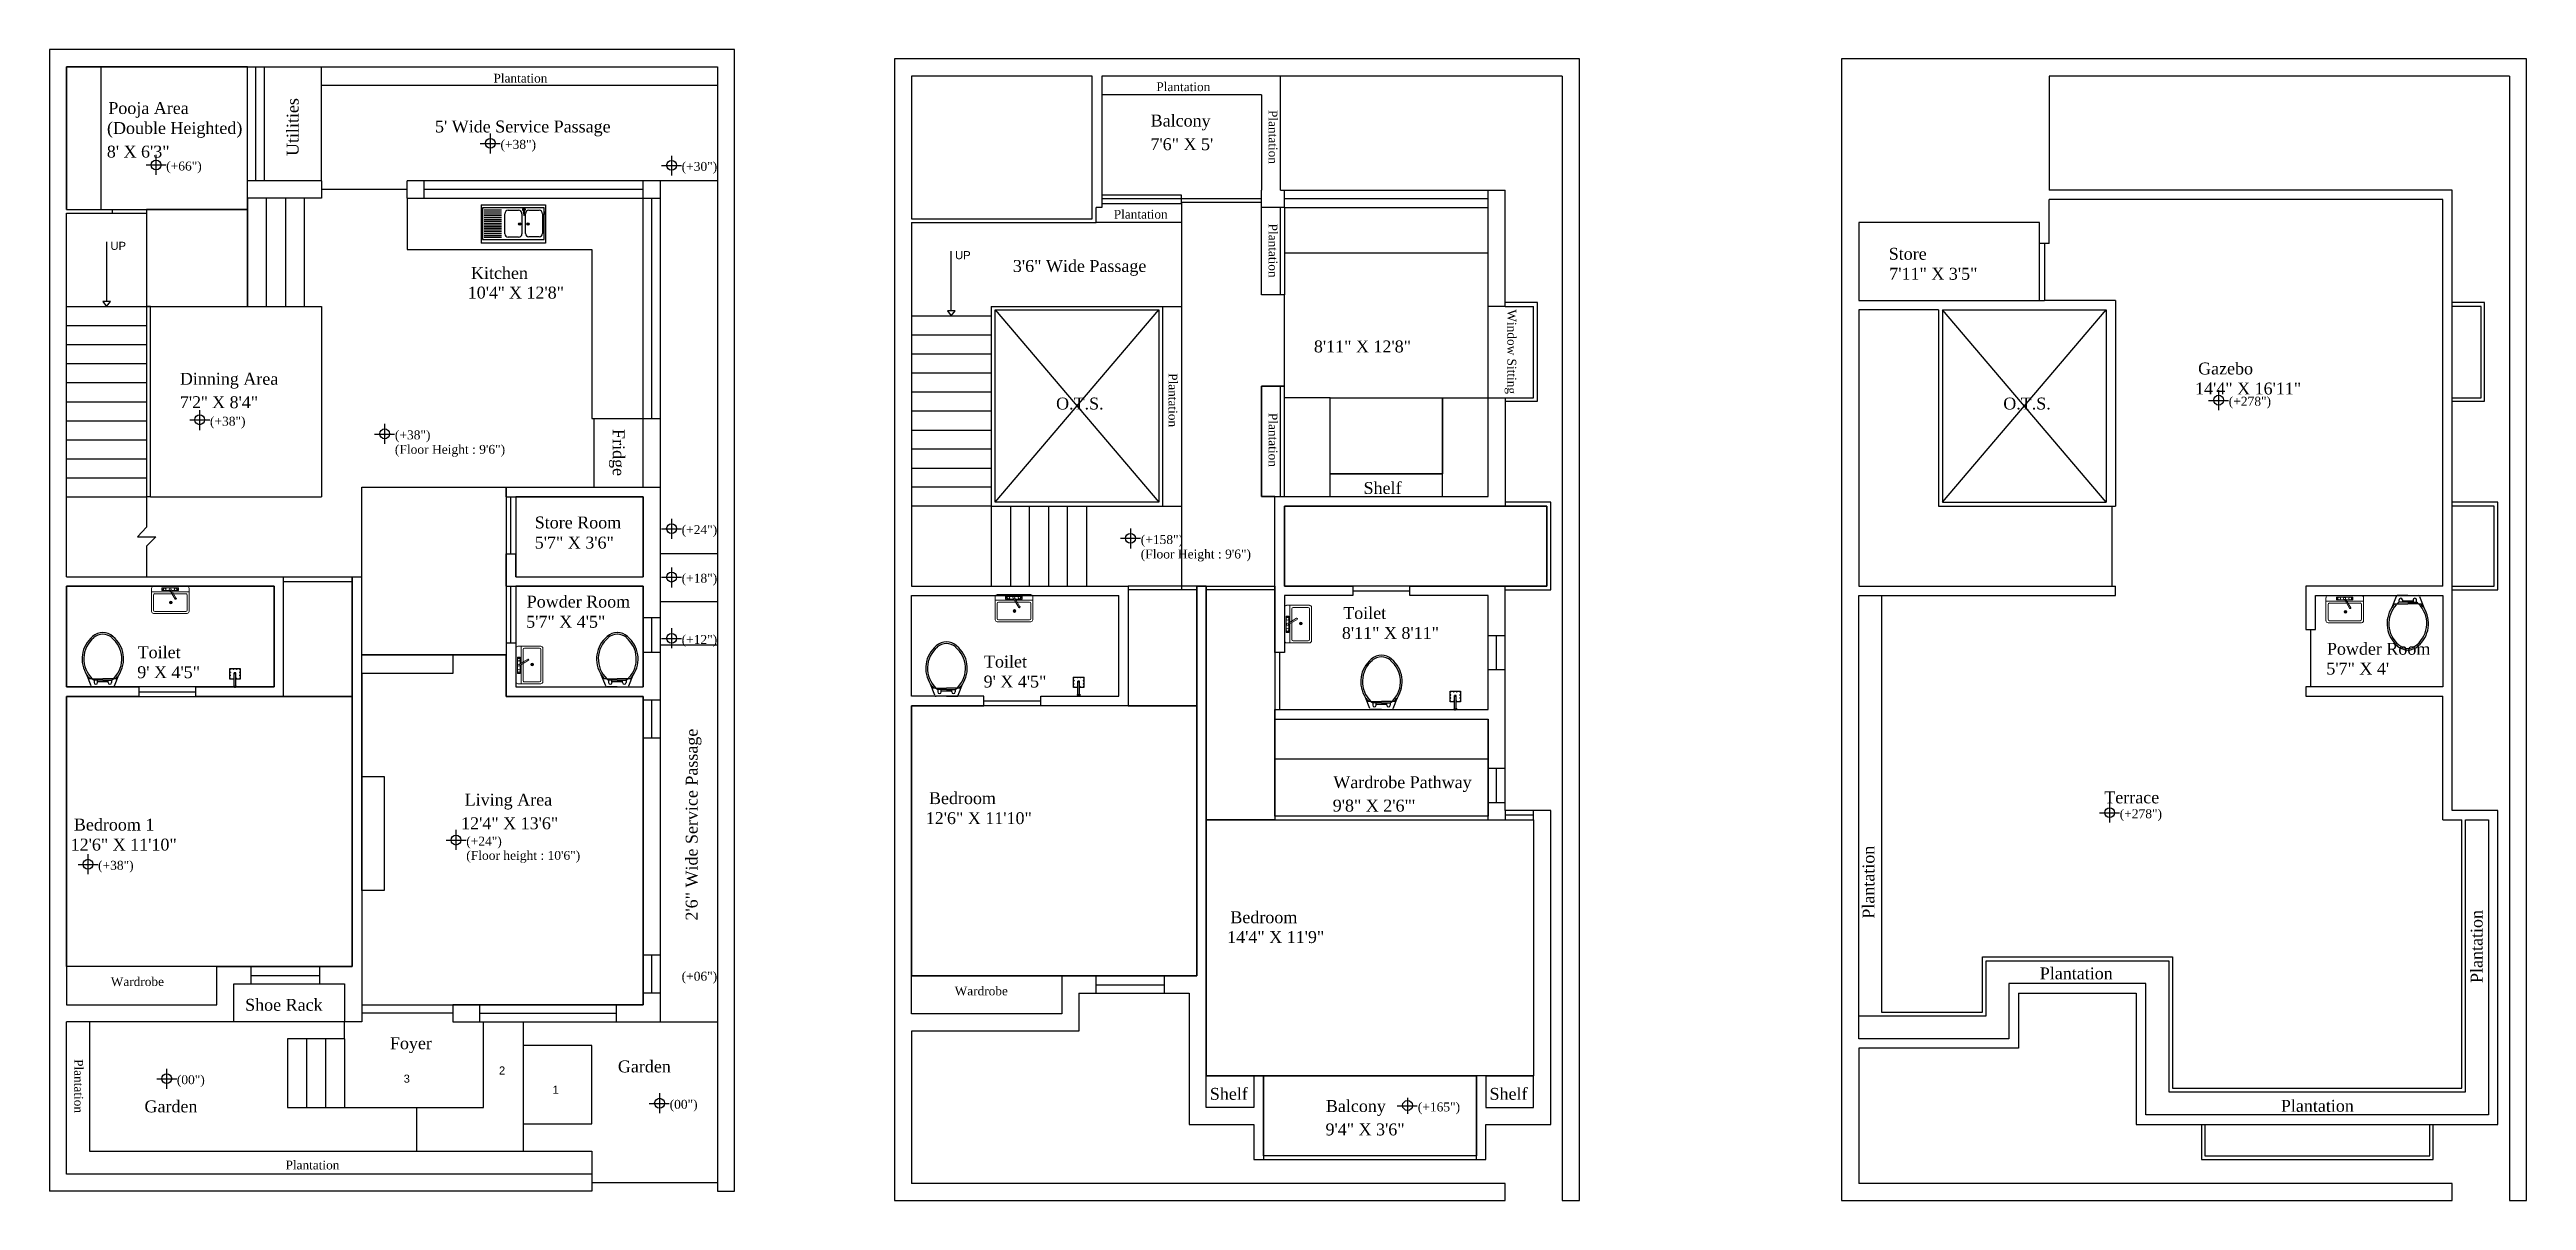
# Model space of a CAD drawing. Header units: millimetres. Extents: x 17288 to 18590, y 19555 to 20160.
import ezdxf

# ---------------------------------------------------------------- set-up
doc = ezdxf.new("R2010")
doc.units = ezdxf.units.MM
doc.header["$LTSCALE"] = 0.5
doc.linetypes.add('CENTER2', pattern=[28.575, 19.05, -3.175, 3.175, -3.175])
for name, color, linetype in [('Balcony1', 7, 'Continuous'), ('Balcony2', 7, 'Continuous'), ('BathRoom1', 7, 'Continuous'), ('BathRoom2', 7, 'Continuous'), ('BathRoom3', 7, 'Continuous'), ('BedRoom1', 7, 'Continuous'), ('BedRoom2', 7, 'Continuous'), ('BedRoom3', 7, 'Continuous'), ('Boundary', 7, 'Continuous'), ('DiningArea', 7, 'Continuous'), ('Doors', 7, 'Continuous'), ('Foyer', 7, 'Continuous'), ('Garden', 7, 'Continuous'), ('Gazebo', 7, 'Continuous'), ('Kitchen', 7, 'Continuous'), ('LivingRoom1', 7, 'Continuous'), ('MainGate', 7, 'Continuous'), ('Mumty', 7, 'Continuous'), ('Ots1', 7, 'Continuous'), ('Passage', 7, 'Continuous'), ('Pathway1', 7, 'Continuous'), ('Plantation', 7, 'Continuous'), ('PoojaArea', 7, 'Continuous'), ('Powder_Room1', 7, 'Continuous'), ('Powder_Room2', 7, 'Continuous'), ('Shelf', 7, 'Continuous'), ('ShoeRack', 7, 'Continuous'), ('Sink', 7, 'Continuous'), ('Staircase', 7, 'Continuous'), ('Staircase_innerwall', 7, 'Continuous'), ('Staircase_outerwall', 7, 'Continuous'), ('Store', 7, 'Continuous'), ('StoreRoom', 7, 'Continuous'), ('Terrace', 7, 'Continuous'), ('Utilities', 7, 'Continuous'), ('WalkinCloset', 7, 'Continuous'), ('Wardrobe1', 7, 'Continuous'), ('Wardrobe2', 7, 'Continuous'), ('WashBasin', 7, 'Continuous'), ('WC', 7, 'Continuous'), ('Windows', 7, 'Continuous'), ('WindowSitting', 7, 'Continuous')]:
    doc.layers.add(name, color=color, linetype=linetype)
doc.layers.add('Shower', color=7, linetype='Continuous', plot=False)
doc.styles.add('PDF Arial', font='arial.ttf')
doc.styles.add('PDF Romantic', font='romantic.ttf')

msp = doc.modelspace()

# ---------------------------------------------------------------- texts
at = {"layer": 'Balcony1', "style": 'PDF Romantic'}
for s, p in [('Balcony', (17866.7, 20119.4)), ('7\'6" X 5\'', (17866.6, 20107))]:
    msp.add_text(s, height=6.26, dxfattribs=at).set_placement(p)
at = {"layer": 'Balcony2', "style": 'PDF Romantic'}
for s, height, p in [('Balcony', 6.26, (17958.8, 19601.5)), ('(+165")', 4.69, (18007.1, 19601.8)), ('9\'4" X 3\'6"', 6.259, (17958.6, 19589.2))]:
    msp.add_text(s, height=height, dxfattribs=at).set_placement(p)
at = {"layer": 'BathRoom1', "style": 'PDF Romantic'}
for s, p in [('Toilet', (17334.3, 19840)), ('9\' X 4\'5"', (17334.1, 19829.5))]:
    msp.add_text(s, height=6.26, dxfattribs=at).set_placement(p)
at = {"layer": 'BathRoom2', "style": 'PDF Romantic'}
for s, p in [('Toilet', (17779.1, 19835.1)), ('9\' X 4\'5"', (17778.9, 19824.6))]:
    msp.add_text(s, height=6.26, dxfattribs=at).set_placement(p)
at = {"layer": 'BathRoom3', "style": 'PDF Romantic'}
for s, height, p in [('Toilet', 6.26, (17967.9, 19860.6)), ('8\'11" X 8\'11"', 6.259, (17967.2, 19850.1))]:
    msp.add_text(s, height=height, dxfattribs=at).set_placement(p)
at = {"layer": 'BedRoom1', "style": 'PDF Romantic'}
for s, height, p in [('Bedroom 1', 6.26, (17300.8, 19749.4)), ('12\'6" X 11\'10"', 6.259, (17299.1, 19738.9)), ('(+38")', 4.69, (17313.5, 19728.8))]:
    msp.add_text(s, height=height, dxfattribs=at).set_placement(p)
at = {"layer": 'BedRoom2', "style": 'PDF Romantic'}
for s, height, p in [('Bedroom', 6.26, (17750.2, 19763.3)), ('12\'6" X 11\'10"', 6.259, (17748.5, 19752.8))]:
    msp.add_text(s, height=height, dxfattribs=at).set_placement(p)
at = {"layer": 'BedRoom3', "style": 'PDF Romantic'}
for s, height, p in [('14\'4" X 11\'9"', 6.259, (17906.9, 19690.3)), ('Bedroom', 6.26, (17908.6, 19700.7))]:
    msp.add_text(s, height=height, dxfattribs=at).set_placement(p)
at = {"layer": 'DiningArea', "style": 'PDF Romantic'}
for s, height, p in [('Dinning Area', 6.259, (17356.5, 19983.7)), ('7\'2\'\' X 8\'4"', 6.259, (17356.5, 19971.4)), ('(+38")', 4.69, (17372.3, 19962.2))]:
    msp.add_text(s, height=height, dxfattribs=at).set_placement(p)
at = {"layer": 'Foyer', "style": 'PDF Romantic'}
msp.add_text('Foyer', height=6.26, dxfattribs=at).set_placement((17466.9, 19634.5))
at = {"layer": 'Garden', "style": 'PDF Romantic'}
for s, height, p in [('(00")', 4.69, (17354.9, 19616.1)), ('Garden', 6.26, (17586.7, 19622.3)), ('Garden', 6.26, (17337.9, 19601.3)), ('(00")', 4.69, (17613.9, 19603.2))]:
    msp.add_text(s, height=height, dxfattribs=at).set_placement(p)
at = {"layer": 'Gazebo', "style": 'PDF Romantic'}
for s, height, p in [('Gazebo', 6.26, (18417.2, 19989.1)), ('14\'4" X 16\'11"', 6.259, (18415.6, 19978.6)), ('(+278")', 4.69, (18433.3, 19972.7))]:
    msp.add_text(s, height=height, dxfattribs=at).set_placement(p)
at = {"layer": 'Kitchen', "style": 'PDF Romantic'}
for s, height, p in [('10\'4\'\' X 12\'8"', 6.259, (17507.8, 20029)), ('Kitchen', 6.26, (17509.5, 20039.3)), ('(+38")', 4.69, (17469.5, 19955)), ('(Floor Height : 9\'6")', 4.694, (17469.5, 19947.4))]:
    msp.add_text(s, height=height, dxfattribs=at).set_placement(p)
msp.add_text('Fridge', height=6.26, rotation=270, dxfattribs=at).set_placement((17584, 19960.4))
at = {"layer": 'LivingRoom1', "style": 'PDF Romantic'}
for s, height, p in [('Living Area', 6.259, (17506.2, 19762.5)), ('12\'4" X 13\'6"', 6.259, (17504.3, 19750.1)), ('(+24")', 4.69, (17507, 19741.5)), ('(Floor height : 10\'6")', 4.694, (17507, 19734))]:
    msp.add_text(s, height=height, dxfattribs=at).set_placement(p)
at = {"layer": 'Ots1', "style": 'PDF Romantic'}
for p in [(17817, 19970.7), (18314.8, 19970.7)]:
    msp.add_text('O.T.S.', height=6.26, dxfattribs=at).set_placement(p)
at = {"layer": 'Passage', "style": 'PDF Romantic'}
for s, height, p in [('3\'6" Wide Passage', 6.259, (17794.3, 20043)), ('(+158")', 4.69, (17861.5, 19900)), ('(Floor Height : 9\'6")', 4.694, (17861.5, 19892.4))]:
    msp.add_text(s, height=height, dxfattribs=at).set_placement(p)
at = {"layer": 'Pathway1', "style": 'PDF Romantic'}
for s, height, p in [("5' Wide Service Passage", 6.259, (17490.6, 20116.3)), ('(+38")', 4.69, (17525, 20107.7)), ('(+30")', 4.69, (17620.2, 20096.1)), ('(+24")', 4.69, (17620.2, 19905.2)), ('(+18")', 4.69, (17620.2, 19879.7)), ('(+12")', 4.69, (17620.2, 19847.5)), ('(+06")', 4.69, (17620.2, 19670.5))]:
    msp.add_text(s, height=height, dxfattribs=at).set_placement(p)
msp.add_text('2\'6" Wide Service Passage', height=6.259, rotation=90, dxfattribs=at).set_placement((17628.6, 19702.1))
at = {"layer": 'Plantation', "style": 'PDF Romantic'}
for height, p in [(4.63, (17521.3, 20142.5)), (4.63, (17869.7, 20138)), (4.63, (17847.3, 20071)), (6.26, (18334, 19671.2)), (6.26, (18460.7, 19601.6)), (4.63, (17412, 19571.3))]:
    msp.add_text('Plantation', height=height, dxfattribs=at).set_placement(p)
for height, rotation, p in [(4.63, 270, (17928.7, 20128.1)), (4.63, 270, (17928.7, 20068.4)), (4.63, 270, (17876.1, 19989.8)), (4.63, 270, (17928.7, 19968.9)), (6.26, 90, (18247.1, 19703.1)), (6.26, 90, (18566.7, 19669.3)), (4.63, 270, (17301, 19629.3))]:
    msp.add_text('Plantation', height=height, rotation=rotation, dxfattribs=at).set_placement(p)
at = {"layer": 'PoojaArea', "style": 'PDF Romantic'}
for s, height, p in [('Pooja Area', 6.26, (17318.9, 20126)), ('(Double Heighted)', 6.259, (17318.2, 20115.5)), ('8\' X 6\'3"', 6.26, (17318.1, 20103.1)), ('(+66")', 4.69, (17349.3, 20096.3))]:
    msp.add_text(s, height=height, dxfattribs=at).set_placement(p)
at = {"layer": 'Powder_Room1', "style": 'PDF Romantic'}
for s, p in [('Powder Room', (17538.8, 19866.6)), ('5\'7" X 4\'5"', (17538.5, 19856))]:
    msp.add_text(s, height=6.259, dxfattribs=at).set_placement(p)
at = {"layer": 'Powder_Room2', "style": 'PDF Romantic'}
for s, height, p in [('Powder Room', 6.259, (18484.9, 19841.8)), ('5\'7" X 4\'', 6.26, (18484.6, 19831.4))]:
    msp.add_text(s, height=height, dxfattribs=at).set_placement(p)
at = {"layer": 'Shelf', "style": 'PDF Romantic'}
for s, height, p in [('8\'11" X 12\'8"', 6.259, (17952.5, 20000.7)), ('Shelf', 6.26, (17978.6, 19926.3)), ('Shelf', 6.26, (17897.8, 19607.9)), ('Shelf', 6.26, (18044.8, 19607.9))]:
    msp.add_text(s, height=height, dxfattribs=at).set_placement(p)
at = {"layer": 'ShoeRack', "style": 'PDF Romantic'}
msp.add_text('Shoe Rack', height=6.26, dxfattribs=at).set_placement((17390.8, 19654.7))
at = {"layer": 'Staircase', "style": 'PDF Arial'}
for s, p in [('UP', (17320, 20054.6)), ('UP', (17763.9, 20049.7)), ('3', (17474.1, 19616.9)), ('2', (17524.2, 19621.2)), ('1', (17552.4, 19611.1))]:
    msp.add_text(s, height=4.24, dxfattribs=at).set_placement(p)
at = {"layer": 'Store', "style": 'PDF Romantic'}
for s, height, p in [('Store', 6.26, (18254.6, 20049.4)), ('7\'11" X 3\'5"', 6.259, (18254.9, 20038.9))]:
    msp.add_text(s, height=height, dxfattribs=at).set_placement(p)
at = {"layer": 'StoreRoom', "style": 'PDF Romantic'}
for s, height, p in [('Store Room', 6.26, (17543, 19908.2)), ('5\'7" X 3\'6"', 6.259, (17543, 19897.6))]:
    msp.add_text(s, height=height, dxfattribs=at).set_placement(p)
at = {"layer": 'Terrace', "style": 'PDF Romantic'}
for s, height, p in [('Terrace', 6.26, (18367.9, 19763.7)), ('(+278")', 4.69, (18376, 19755.9))]:
    msp.add_text(s, height=height, dxfattribs=at).set_placement(p)
at = {"layer": 'Utilities', "style": 'PDF Romantic'}
msp.add_text('Utilities', height=6.26, rotation=90, dxfattribs=at).set_placement((17418.9, 20103.9))
at = {"layer": 'WalkinCloset', "style": 'PDF Romantic'}
for s, p in [('Wardrobe Pathway', (17962.7, 19771.7)), ('9\'8" X 2\'6"\'', (17962.4, 19759.4))]:
    msp.add_text(s, height=6.259, dxfattribs=at).set_placement(p)
at = {"layer": 'Wardrobe1', "style": 'PDF Romantic'}
msp.add_text('Wardrobe', height=4.63, dxfattribs=at).set_placement((17320.2, 19667.7))
at = {"layer": 'Wardrobe2', "style": 'PDF Romantic'}
msp.add_text('Wardrobe', height=4.63, dxfattribs=at).set_placement((17763.7, 19662.8))
at = {"layer": 'WindowSitting', "style": 'PDF Romantic'}
msp.add_text('Window Sitting', height=4.632, rotation=270, dxfattribs=at).set_placement((18054.2, 20023.3))

# ---------------------------------------------------------------- blocks, each defined once
blk = doc.blocks.new('WashBasin')
at = {"color": 0, "lineweight": 0}
for p, q in [((-8.8, 0), (8.8, 0)), ((-9.9, -13.2), (-9.9, -1.1)), ((-9.9, -2.9), (9.9, -2.9)), ((-8.8, -12.5), (-8.8, -4.6)), ((-8.1, -3.9), (8.1, -3.9)), ((-4.4, -2.3), (-4.4, -0.9)), ((-4.4, -0.9), (4.2, -0.9)), ((-0.1, -2.3), (-4.4, -2.3)), ((-4, -1.4), (-4, -1.8)), ((-3.6, -1.4), (-4, -1.4)), ((-4, -1.8), (-3.6, -1.8)), ((-0.2, -2.1), (2.5, -6.7)), ((3.1, -6.4), (0.4, -1.8)), ((4.2, -2.3), (0.7, -2.3)), ((3.4, -1.4), (3.8, -1.4)), ((3.8, -1.8), (3.4, -1.8)), ((3.8, -1.4), (3.8, -1.8)), ((4.2, -0.9), (4.2, -2.3)), ((8.8, -4.6), (8.8, -12.5)), ((9.9, -1.1), (9.9, -13.2)), ((8.8, -14.3), (-8.8, -14.3)), ((8.1, -13.2), (-8.1, -13.2))]:
    blk.add_line(p, q, dxfattribs=at)
for centre, radius in [((-3, -1.6), 0.714), ((-0.1, -1.6), 0.535), ((0.3, -8.6), 0.714), ((0.3, -8.6), 0.357), ((2.8, -1.6), 0.714)]:
    blk.add_circle(centre, radius, dxfattribs=at)
for centre, radius, start, end in [((-8.8, -1.1), 1.07, 90, 180), ((8.8, -1.1), 1.07, 0, 90), ((-8.1, -4.6), 0.714, 90, 180), ((-8.1, -12.5), 0.714, 180, 270), ((2.8, -6.5), 0.357, 210, 30), ((8.1, -4.6), 0.714, 0, 90), ((8.1, -12.5), 0.714, 270, 0), ((-8.8, -13.2), 1.07, 180, 270), ((8.8, -13.2), 1.07, 270, 0)]:
    blk.add_arc(centre, radius, start, end, dxfattribs=at)
blk = doc.blocks.new('Toilet sheet')
at = {"layer": 'WC'}
for p, q in [((0, 0), (-5.5, 0)), ((0, 0), (5.5, 0)), ((-6.1, -0.5), (-8.4, -6.3)), ((-6.8, -4.3), (-5.6, -4.3)), ((-5.6, -4.3), (0, -4.3)), ((-4.6, -3.5), (-4.6, -2.3)), ((0, -3.5), (-4.6, -3.5)), ((-2.8, -2.3), (-2.8, -2.9)), ((2.8, -2.9), (-2.8, -2.9)), ((-2.8, -2.9), (-2.8, -3.5)), ((0, -3.5), (4.6, -3.5)), ((5.6, -4.3), (0, -4.3)), ((2.8, -2.3), (2.8, -2.9)), ((2.8, -2.9), (2.8, -3.5)), ((4.6, -3.5), (4.6, -2.3)), ((5.6, -4.3), (6.8, -4.3)), ((6.1, -0.5), (8.4, -6.3))]:
    blk.add_line(p, q, dxfattribs=at)
for centre, radius, start, end in [((-5.5, -0.7), 0.716, 90, 158.9586), ((5.5, -0.7), 0.716, 21.0414, 90), ((4.4, -14.7), 15.3, 146.4185, 230.4294), ((4.4, -14.7), 14.4, 137.0418, 230.4294), ((4.4, -14.7), 15.3, 137.0418, 146.4185), ((4.4, -14.7), 14.4, 133.7957, 137.0418), ((4.4, -14.7), 14.4, 128.5915, 133.7957), ((-3.7, -2.3), 0.911, 0, 180), ((3.7, -2.3), 0.911, 0, 180), ((-4.4, -14.7), 14.4, 46.2043, 51.4085), ((-4.4, -14.7), 14.4, 309.5706, 46.2043), ((-4.4, -14.7), 15.3, 309.5706, 33.5815), ((-4.4, -14.7), 15.3, 33.5815, 42.9582), ((0.4, -19.6), 8.16, 230.4294, 267.3753), ((-0.4, -19.6), 8.16, 272.6247, 309.5706), ((0.4, -19.6), 9.02, 230.4294, 267.624), ((-0.4, -19.6), 9.02, 272.376, 309.5706)]:
    blk.add_arc(centre, radius, start, end, dxfattribs=at)
blk = doc.blocks.new('Shower')
at = {"linetype": 'Continuous'}
for p, q in [((-0.8, 0), (-0.7, 0)), ((-0.8, -0.3), (-0.8, 0)), ((-0.7, 0), (0.7, 0)), ((0.7, 0), (0.8, 0)), ((0.8, -0.3), (0.8, 0)), ((-2.7, -4.1), (-0.4, -4.1)), ((-2.7, -9.6), (-2.7, -4.1)), ((2.7, -9.6), (-2.7, -9.6)), ((-2.5, -4.4), (-2.5, -4.4)), ((-2.5, -4.4), (-2.5, -4.4)), ((-2.5, -4.4), (-2.5, -4.4)), ((-2.5, -4.4), (-2.5, -4.4)), ((-2.4, -4.4), (-2.5, -4.4)), ((-2.5, -4.4), (-2.5, -4.4)), ((-2.4, -4.4), (-2.5, -4.4)), ((-2.5, -4.4), (-2.4, -4.4)), ((-2.5, -4.4), (-2.4, -4.4)), ((-2.5, -4.4), (-2.5, -4.4)), ((-2.5, -6), (-2.5, -6.1)), ((-2.5, -6), (-2.5, -6.1)), ((-2.5, -6), (-2.5, -6)), ((-2.4, -6), (-2.5, -6)), ((-2.5, -6), (-2.5, -6)), ((-2.4, -6), (-2.5, -6)), ((-2.5, -6.1), (-2.5, -6.1)), ((-2.5, -6.1), (-2.4, -6.1)), ((-2.5, -6.1), (-2.4, -6.1)), ((-2.5, -6.1), (-2.5, -6.1)), ((-2.4, -7.6), (-2.5, -7.6)), ((-2.5, -7.6), (-2.5, -7.7)), ((-2.5, -7.7), (-2.5, -7.7)), ((-2.5, -7.7), (-2.5, -7.7)), ((-2.5, -7.7), (-2.5, -7.7)), ((-2.5, -7.7), (-2.5, -7.7)), ((-2.4, -7.7), (-2.5, -7.7)), ((-2.5, -7.7), (-2.4, -7.7)), ((-2.5, -7.7), (-2.4, -7.7)), ((-2.5, -7.7), (-2.5, -7.7)), ((-2.5, -9.3), (-2.5, -9.3)), ((-2.5, -9.3), (-2.5, -9.3)), ((-2.5, -9.3), (-2.5, -9.3)), ((-2.5, -9.3), (-2.5, -9.3)), ((-2.4, -9.3), (-2.5, -9.3)), ((-2.5, -9.3), (-2.5, -9.3)), ((-2.4, -9.3), (-2.5, -9.3)), ((-2.5, -9.3), (-2.4, -9.3)), ((-2.5, -9.3), (-2.5, -9.4)), ((-2.5, -9.4), (-2.4, -9.4)), ((-2.4, -4.4), (-2.4, -4.4)), ((-2.4, -4.4), (-2.4, -4.4)), ((-2.4, -4.4), (-2.4, -4.4)), ((-2.4, -4.4), (-2.4, -4.4)), ((-2.4, -4.4), (-2.4, -4.4)), ((-2.4, -4.4), (-2.4, -4.4)), ((-2.4, -6), (-2.4, -6)), ((-2.4, -6.1), (-2.4, -6)), ((-2.4, -6), (-2.4, -6)), ((-2.4, -6.1), (-2.4, -6)), ((-2.4, -6.1), (-2.4, -6.1)), ((-2.4, -6.1), (-2.4, -6.1)), ((-2.4, -7.7), (-2.4, -7.6)), ((-2.4, -7.7), (-2.4, -7.7)), ((-2.4, -7.7), (-2.4, -7.7)), ((-2.4, -7.7), (-2.4, -7.7)), ((-2.4, -7.7), (-2.4, -7.7)), ((-2.4, -7.7), (-2.4, -7.7)), ((-2.4, -9.3), (-2.4, -9.3)), ((-2.4, -9.3), (-2.4, -9.3)), ((-2.4, -9.3), (-2.4, -9.3)), ((-2.4, -9.3), (-2.4, -9.3)), ((-2.4, -9.3), (-2.4, -9.3)), ((-2.4, -9.4), (-2.4, -9.3)), ((-0.9, -4.4), (-0.9, -4.4)), ((-0.9, -4.4), (-0.8, -4.4)), ((-0.8, -4.4), (-0.9, -4.4)), ((-0.9, -9.3), (-0.9, -9.3)), ((-0.9, -9.3), (-0.8, -9.3)), ((-0.8, -9.3), (-0.9, -9.3)), ((-0.8, -4.4), (-0.8, -4.4)), ((-0.8, -4.4), (-0.8, -4.4)), ((-0.8, -4.4), (-0.8, -4.4)), ((-0.8, -4.4), (-0.8, -4.4)), ((-0.8, -4.4), (-0.8, -4.4)), ((-0.8, -4.4), (-0.8, -4.4)), ((-0.8, -4.4), (-0.8, -4.4)), ((-0.8, -4.4), (-0.8, -4.4)), ((-0.8, -4.4), (-0.8, -4.4)), ((-0.8, -4.4), (-0.8, -4.4)), ((-0.8, -4.4), (-0.8, -4.4)), ((-0.8, -4.4), (-0.8, -4.4)), ((-0.8, -4.4), (-0.8, -4.4)), ((-0.8, -9.3), (-0.8, -9.3)), ((-0.8, -9.3), (-0.8, -9.3)), ((-0.8, -9.3), (-0.8, -9.3)), ((-0.8, -9.3), (-0.8, -9.3)), ((-0.8, -9.3), (-0.8, -9.3)), ((-0.8, -9.3), (-0.8, -9.3)), ((-0.8, -9.3), (-0.8, -9.3)), ((-0.8, -9.3), (-0.8, -9.3)), ((-0.8, -9.3), (-0.8, -9.3)), ((-0.8, -9.4), (-0.8, -9.3)), ((-0.8, -9.3), (-0.8, -9.3)), ((-0.8, -9.3), (-0.8, -9.4)), ((-0.8, -9.4), (-0.8, -9.4)), ((0.7, -0.4), (-0.7, -0.4)), ((-0.7, -0.4), (-0.7, -0.4)), ((-0.4, -0.4), (-0.4, -7.4)), ((0.4, -7.4), (-0.4, -7.4)), ((-0.4, -7.4), (0.4, -7.4)), ((-0.4, -7.4), (-0.4, -7.4)), ((-0.4, -7.4), (0.4, -7.4)), ((0.4, -0.4), (0.4, -7.4)), ((0.4, -4.1), (2.7, -4.1)), ((0.4, -7.4), (0.4, -7.4)), ((0.7, -0.4), (0.7, -0.4)), ((0.8, -4.4), (0.8, -4.4)), ((0.8, -4.4), (0.8, -4.4)), ((0.8, -4.4), (0.8, -4.4)), ((0.8, -4.4), (0.8, -4.4)), ((0.8, -4.4), (0.8, -4.4)), ((0.8, -4.4), (0.8, -4.4)), ((0.8, -4.4), (0.8, -4.4)), ((0.8, -4.4), (0.8, -4.4)), ((0.9, -4.4), (0.8, -4.4)), ((0.8, -4.4), (0.8, -4.4)), ((0.8, -4.4), (0.9, -4.4)), ((0.8, -4.4), (0.8, -4.4)), ((0.8, -4.4), (0.8, -4.4)), ((0.8, -4.4), (0.8, -4.4)), ((0.8, -4.4), (0.8, -4.4)), ((0.8, -9.3), (0.8, -9.3)), ((0.8, -9.3), (0.8, -9.3)), ((0.8, -9.3), (0.8, -9.3)), ((0.8, -9.3), (0.8, -9.3)), ((0.8, -9.3), (0.8, -9.3)), ((0.8, -9.3), (0.8, -9.3)), ((0.8, -9.3), (0.8, -9.3)), ((0.8, -9.3), (0.8, -9.3)), ((0.9, -9.3), (0.8, -9.3)), ((0.8, -9.3), (0.8, -9.3)), ((0.8, -9.3), (0.9, -9.3)), ((0.8, -9.4), (0.8, -9.3)), ((0.8, -9.3), (0.8, -9.3)), ((0.8, -9.3), (0.8, -9.4)), ((0.8, -9.4), (0.8, -9.4)), ((0.9, -4.4), (0.9, -4.4)), ((0.9, -9.3), (0.9, -9.3)), ((2.4, -4.4), (2.4, -4.4)), ((2.4, -4.4), (2.4, -4.4)), ((2.4, -4.4), (2.4, -4.4)), ((2.4, -4.4), (2.4, -4.4)), ((2.5, -4.4), (2.4, -4.4)), ((2.4, -4.4), (2.4, -4.4)), ((2.5, -4.4), (2.4, -4.4)), ((2.4, -4.4), (2.5, -4.4)), ((2.4, -4.4), (2.5, -4.4)), ((2.4, -4.4), (2.4, -4.4)), ((2.4, -6), (2.4, -6.1)), ((2.4, -6), (2.4, -6.1)), ((2.4, -6), (2.4, -6)), ((2.5, -6), (2.4, -6)), ((2.4, -6), (2.4, -6)), ((2.5, -6), (2.4, -6)), ((2.4, -6.1), (2.4, -6.1)), ((2.4, -6.1), (2.5, -6.1)), ((2.4, -6.1), (2.5, -6.1)), ((2.4, -6.1), (2.4, -6.1)), ((2.5, -7.6), (2.4, -7.6)), ((2.4, -7.6), (2.4, -7.7)), ((2.4, -7.7), (2.4, -7.7)), ((2.4, -7.7), (2.4, -7.7)), ((2.4, -7.7), (2.4, -7.7)), ((2.4, -7.7), (2.4, -7.7)), ((2.5, -7.7), (2.4, -7.7)), ((2.4, -7.7), (2.5, -7.7)), ((2.4, -7.7), (2.5, -7.7)), ((2.4, -7.7), (2.4, -7.7)), ((2.4, -9.3), (2.4, -9.3)), ((2.4, -9.3), (2.4, -9.3)), ((2.4, -9.3), (2.4, -9.3)), ((2.4, -9.3), (2.4, -9.3)), ((2.5, -9.3), (2.4, -9.3)), ((2.4, -9.3), (2.4, -9.3)), ((2.5, -9.3), (2.4, -9.3)), ((2.4, -9.3), (2.5, -9.3)), ((2.4, -9.3), (2.4, -9.4)), ((2.4, -9.4), (2.5, -9.4)), ((2.5, -4.4), (2.5, -4.4)), ((2.5, -4.4), (2.5, -4.4)), ((2.5, -4.4), (2.5, -4.4)), ((2.5, -4.4), (2.5, -4.4)), ((2.5, -4.4), (2.5, -4.4)), ((2.5, -4.4), (2.5, -4.4)), ((2.5, -6), (2.5, -6)), ((2.5, -6.1), (2.5, -6)), ((2.5, -6), (2.5, -6)), ((2.5, -6.1), (2.5, -6)), ((2.5, -6.1), (2.5, -6.1)), ((2.5, -6.1), (2.5, -6.1)), ((2.5, -7.7), (2.5, -7.6)), ((2.5, -7.7), (2.5, -7.7)), ((2.5, -7.7), (2.5, -7.7)), ((2.5, -7.7), (2.5, -7.7)), ((2.5, -7.7), (2.5, -7.7)), ((2.5, -7.7), (2.5, -7.7)), ((2.5, -9.3), (2.5, -9.3)), ((2.5, -9.3), (2.5, -9.3)), ((2.5, -9.3), (2.5, -9.3)), ((2.5, -9.3), (2.5, -9.3)), ((2.5, -9.3), (2.5, -9.3)), ((2.5, -9.4), (2.5, -9.3)), ((2.7, -4.1), (2.7, -9.6))]:
    blk.add_line(p, q, dxfattribs=at)
at = {"linetype": 'CENTER2'}
for p, q in [((0.5, 0), (-0.5, 0)), ((0, 0.5), (0, -0.5))]:
    blk.add_line(p, q, dxfattribs=at)
at = {"linetype": 'Continuous'}
for centre in [(-2.5, -4.4), (-2.5, -6), (-2.5, -7.7), (-2.5, -9.3), (-0.8, -4.4), (-0.8, -9.3), (0.8, -4.4), (0.8, -9.3), (2.5, -4.4), (2.5, -6), (2.5, -7.7), (2.5, -9.3)]:
    blk.add_circle(centre, 0.0959, dxfattribs=at)
for centre, radius, start, end in [((-2.7, -4.1), 0.024, 90, 180), ((-2.7, -9.6), 0.024, 180, 270), ((-0.7, -0.3), 0.048, 180, 270), ((0, -6.9), 0.444, 144.1752, 215.8248), ((0, -6.9), 0.434, 145.9684, 214.0316), ((0, -6.9), 0.441, 144.6089, 215.3911), ((0, -6.9), 0.432, 146.4427, 213.5573), ((0, -6.9), 0.392, 156.4575, 203.5425), ((0, -6.9), 0.444, 0, 35.8248), ((0, -6.9), 0.434, 0, 34.0316), ((0, -6.9), 0.441, 0, 35.3911), ((0, -6.9), 0.432, 326.4427, 33.5573), ((0, -6.9), 0.392, 336.4575, 23.5425), ((0, -6.9), 0.444, 324.1752, 0), ((0, -6.9), 0.434, 325.9684, 0), ((0, -6.9), 0.441, 324.6089, 0), ((0.7, -0.3), 0.048, 270, 0), ((2.7, -4.1), 0.024, 0, 90), ((2.7, -9.6), 0.024, 270, 0)]:
    blk.add_arc(centre, radius, start, end, dxfattribs=at)
blk = doc.blocks.new('Sink')
at = {"color": 0}
for p, q in [((0, 20.2), (33.8, 20.2)), ((0, 20.2), (0, 0)), ((0.7, 18.6), (0.7, 2)), ((33.1, 18.6), (0.7, 18.6)), ((10.6, 17.3), (1.6, 17.3)), ((10.6, 16.3), (1.6, 16.3)), ((10.6, 15.3), (1.6, 15.3)), ((10.6, 14.3), (1.6, 14.3)), ((10.6, 13.3), (1.6, 13.3)), ((12.4, 5), (12.4, 15.5)), ((14.2, 17.3), (19.6, 17.3)), ((21.4, 15.5), (21.4, 5)), ((22.1, 18.1), (22.1, 17.3)), ((22.7, 18.1), (22.1, 18.1)), ((22.1, 17.3), (22.3, 14.8)), ((22.3, 14.8), (22.3, 14.7)), ((22.3, 14.7), (22.4, 14.6)), ((22.5, 14.6), (22.4, 14.6)), ((22.4, 14.6), (22.4, 14.6)), ((22.7, 17.3), (22.5, 14.8)), ((22.5, 14.8), (22.5, 14.7)), ((22.5, 14.7), (22.5, 14.6)), ((22.7, 18.1), (22.7, 17.3)), ((23.2, 5.1), (23.2, 15.5)), ((25, 17.3), (30.4, 17.3)), ((32.2, 15.5), (32.2, 5.1)), ((33.1, 2), (33.1, 18.6)), ((33.8, 20.2), (33.8, 0)), ((33.8, 15.1), (33.8, 16.7)), ((33.8, 0), (0, 0)), ((0.7, 2), (33.1, 2)), ((1.6, 12.4), (10.6, 12.4)), ((1.6, 11.5), (10.6, 11.5)), ((1.6, 10.6), (10.6, 10.6)), ((1.6, 9.7), (10.6, 9.7)), ((1.6, 8.8), (10.6, 8.8)), ((1.6, 7.9), (10.6, 7.9)), ((1.6, 7), (10.6, 7)), ((1.6, 6.1), (10.6, 6.1)), ((1.6, 5.1), (10.6, 5.1)), ((1.6, 5.1), (10.6, 5.1)), ((1.6, 4.1), (10.6, 4.1)), ((1.6, 3.1), (10.6, 3.1)), ((19.6, 3.2), (14.2, 3.2)), ((19.7, 10.4), (20.2, 10.2)), ((19.7, 10.3), (20.1, 10.1)), ((19.9, 9.7), (20.1, 10.1)), ((20, 9.6), (20.2, 10.1)), ((20.2, 10.2), (20.4, 10.7)), ((20.2, 10.1), (20.6, 9.9)), ((20.3, 10.2), (20.5, 10.6)), ((20.3, 10.2), (20.7, 10)), ((24.1, 10.3), (24.5, 10.1)), ((24.2, 10.4), (24.6, 10.2)), ((24.3, 9.7), (24.5, 10.1)), ((24.5, 9.6), (24.6, 10.1)), ((24.6, 10.2), (24.8, 10.7)), ((24.6, 10.1), (25.1, 9.9)), ((24.7, 10.2), (24.9, 10.6)), ((24.7, 10.2), (25.1, 10)), ((30.4, 3.3), (25, 3.3))]:
    blk.add_line(p, q, dxfattribs=at)
for points in [[(21.8, 17.4, 0.17747), (21.9, 17.4, 0.103681), (21.9, 17.5, 0.06385), (22, 17.6, 0.050025), (22, 17.7, 0.050025), (22, 17.8, 0.06385), (21.9, 17.9, 0.103681), (21.9, 18, 0.17747), (21.8, 18, 0.17747), (21.8, 18, 0.103681), (21.7, 17.9, 0.06385), (21.7, 17.8, 0.050025), (21.7, 17.7, 0.050025), (21.7, 17.6, 0.06385), (21.7, 17.5, 0.103681), (21.8, 17.4, 0.17747)], [(23, 17.4, -0.17747), (22.9, 17.4, -0.103681), (22.9, 17.5, -0.06385), (22.9, 17.6, -0.050025), (22.8, 17.7, -0.050025), (22.9, 17.8, -0.06385), (22.9, 17.9, -0.103681), (22.9, 18, -0.17747), (23, 18, -0.17747), (23, 18, -0.103681), (23.1, 17.9, -0.06385), (23.1, 17.8, -0.050025), (23.2, 17.7, -0.050025), (23.1, 17.6, -0.06385), (23.1, 17.5, -0.103681), (23.1, 17.4, -0.17747)]]:
    blk.add_lwpolyline(points, format="xyb", close=True, dxfattribs=at)
for points in [[(21.9, 18), (22.1, 17.9)], [(22.1, 17.5), (21.9, 17.4)], [(22.9, 18), (22.7, 17.9)], [(22.7, 17.5), (22.9, 17.4)]]:
    blk.add_lwpolyline(points, dxfattribs=at)
for centre, radius in [((20.2, 10.1), 0.648), ((20.2, 10.1), 0.53), ((24.6, 10.1), 0.648), ((24.6, 10.1), 0.53)]:
    blk.add_circle(centre, radius, dxfattribs=at)
for centre, start, end in [((14.2, 15.5), 90, 180), ((19.6, 15.5), 0, 90), ((25, 15.5), 90, 180), ((30.4, 15.5), 0, 90), ((14.2, 5), 180, 270), ((19.6, 5), 270, 0), ((25, 5.1), 180, 270), ((30.4, 5.1), 270, 0)]:
    blk.add_arc(centre, 1.8, start, end, dxfattribs=at)

# ---------------------------------------------------------------- linework, layer by layer
at = {"layer": 'Balcony1', "lineweight": 25}
for p, q in [((17841, 20145.9), (17841, 20076.9)), ((17925, 20136), (17841, 20136)), ((17925, 20076.9), (17925, 20085.9))]:
    msp.add_line(p, q, dxfattribs=at)
at = {"layer": 'Balcony1'}
msp.add_line((17925, 20136), (17925, 20085.9), dxfattribs=at)
at = {"layer": 'Balcony2'}
for p, q in [((17932, 19876.1), (17932, 19924.9)), ((17335, 19822.4), (17364.9, 19822.4)), ((18001.7, 19609), (18001.7, 19600.6))]:
    msp.add_line(p, q, dxfattribs=at)
at = {"layer": 'Balcony2', "lineweight": 25}
for p, q in [((17926, 19620.5), (17926, 19576.5)), ((18038, 19620.5), (17926, 19620.5)), ((18038, 19576.5), (18038, 19620.5)), ((17996.3, 19604.8), (18006.8, 19604.8)), ((18418.9, 19595), (18418.9, 19576.5)), ((18420.8, 19595), (18420.8, 19578.5)), ((18538.9, 19578.5), (18538.9, 19595)), ((18540.8, 19576.5), (18540.8, 19595)), ((18038, 19578.5), (17926, 19578.5)), ((18418.9, 19576.5), (18540.8, 19576.5)), ((18420.8, 19578.5), (18538.9, 19578.5))]:
    msp.add_line(p, q, dxfattribs=at)
at = {"layer": 'Balcony2'}
msp.add_lwpolyline([(17926, 19620.5), (18038, 19620.5), (18038, 19578.5), (17926, 19578.5)], close=True, dxfattribs=at)
at = {"layer": 'Balcony2', "lineweight": 25}
msp.add_circle((18001.7, 19604.9), 2.59, dxfattribs=at)
at = {"layer": 'BathRoom1', "lineweight": 25}
for p, q in [((17406, 19877.8), (17297, 19877.8)), ((17297, 19877.8), (17297, 19824.9)), ((17406, 19824.9), (17406, 19877.8)), ((17297, 19824.9), (17335, 19824.9)), ((17335, 19824.9), (17335, 19819.9)), ((17364.9, 19819.9), (17364.9, 19824.9)), ((17364.9, 19824.9), (17406, 19824.9))]:
    msp.add_line(p, q, dxfattribs=at)
at = {"layer": 'BathRoom1'}
msp.add_lwpolyline([(17297, 19877.8), (17406, 19877.8), (17406, 19824.9), (17297, 19824.9)], close=True, dxfattribs=at)
at = {"layer": 'BathRoom2', "lineweight": 25}
for p, q in [((17741, 19820), (17741, 19872.9)), ((17741, 19872.9), (17849.9, 19872.9)), ((17849.9, 19820), (17849.9, 19872.9)), ((17779, 19820), (17741, 19820)), ((17779, 19815), (17779, 19820)), ((17808.9, 19815), (17808.9, 19820)), ((17808.9, 19820), (17849.9, 19820))]:
    msp.add_line(p, q, dxfattribs=at)
at = {"layer": 'BathRoom3', "lineweight": 25}
for p, q in [((18053, 19919.9), (17937, 19919.9)), ((17937, 19919.9), (17937, 19877.9)), ((18074.9, 19919.9), (18053, 19919.9)), ((18074.9, 19877.9), (18074.9, 19919.9)), ((18574.8, 19922), (18550.7, 19922)), ((18572.8, 19919.9), (18550.7, 19919.9)), ((18572.8, 19877.9), (18572.8, 19919.9)), ((18574.8, 19876), (18574.8, 19922)), ((17937, 19877.9), (17973, 19877.9)), ((17973, 19872.9), (17937, 19872.9)), ((17937, 19872.9), (17937, 19843)), ((17973, 19877.9), (17973, 19872.9)), ((18002.9, 19872.9), (18002.9, 19877.9)), ((18002.9, 19877.9), (18053, 19877.9)), ((18044, 19872.9), (18002.9, 19872.9)), ((18044, 19813), (18044, 19872.9)), ((18053, 19877.9), (18074.9, 19877.9)), ((18550.7, 19877.9), (18572.8, 19877.9)), ((18550.7, 19876), (18574.8, 19876)), ((17937, 19843), (17932, 19843)), ((17932, 19813), (18044, 19813))]:
    msp.add_line(p, q, dxfattribs=at)
at = {"layer": 'BathRoom3'}
msp.add_lwpolyline([(17937, 19919.9), (18074.9, 19919.9), (18074.9, 19877.9), (17937, 19877.9)], close=True, dxfattribs=at)
at = {"layer": 'BedRoom1', "lineweight": 25}
for p, q in [((17410.9, 19819.9), (17410.9, 19882.8)), ((17447, 19677.9), (17447, 19882.8)), ((17447, 19882.8), (17452.1, 19882.8)), ((17335, 19819.9), (17297, 19819.9)), ((17297, 19819.9), (17297, 19677.9)), ((17410.9, 19819.9), (17364.9, 19819.9)), ((17308.1, 19737), (17308.1, 19726.5)), ((17303, 19731.6), (17313.5, 19731.6)), ((17376, 19677.9), (17447, 19677.9))]:
    msp.add_line(p, q, dxfattribs=at)
at = {"layer": 'BedRoom1'}
for points in [[(17410.9, 19882.8), (17447, 19882.8), (17447, 19819.9), (17410.9, 19819.9)], [(17297, 19819.9), (17447, 19819.9), (17447, 19677.9), (17297, 19677.9)]]:
    msp.add_lwpolyline(points, close=True, dxfattribs=at)
at = {"layer": 'BedRoom1', "lineweight": 25}
msp.add_circle((17308.2, 19731.7), 2.59, dxfattribs=at)
at = {"layer": 'BedRoom2', "lineweight": 25}
for p, q in [((17854.9, 19877.9), (17854.9, 19815)), ((17895.9, 19877.9), (17891, 19877.9)), ((17891, 19877.9), (17891, 19673)), ((17741, 19673), (17741, 19815)), ((17741, 19815), (17779, 19815)), ((17854.9, 19815), (17808.9, 19815)), ((17891, 19673), (17820, 19673))]:
    msp.add_line(p, q, dxfattribs=at)
at = {"layer": 'BedRoom2'}
for points in [[(17854.9, 19815), (17891, 19815), (17891, 19877.9), (17854.9, 19877.9)], [(17891, 19815), (17741, 19815), (17741, 19673), (17891, 19673)]]:
    msp.add_lwpolyline(points, close=True, dxfattribs=at)
at = {"layer": 'BedRoom3'}
for p, q in [((17895.9, 19877.9), (17895.9, 19620.5)), ((17932, 19755), (18067.9, 19755)), ((18067.9, 19755), (18067.9, 19620.5)), ((17921, 19620.5), (17926, 19620.5)), ((18042.9, 19620.5), (18038, 19620.5))]:
    msp.add_line(p, q, dxfattribs=at)
at = {"layer": 'BedRoom3', "lineweight": 25}
msp.add_line((17932, 19843), (17932, 19876.1), dxfattribs=at)
at = {"layer": 'BedRoom3'}
for points in [[(17895.9, 19877.9), (17932, 19877.9), (17932, 19755), (17895.9, 19755)], [(17895.9, 19755), (18067.9, 19755), (18067.9, 19620.5), (17895.9, 19620.5)]]:
    msp.add_lwpolyline(points, close=True, dxfattribs=at)
at = {"layer": 'Boundary', "lineweight": 25}
for p, q in [((17648, 20159.9), (17288, 20159.9)), ((17288, 20159.9), (17288, 19559.9)), ((17648, 19559.9), (17648, 20159.9)), ((18092, 20155), (17732, 20155)), ((17732, 20155), (17732, 19555)), ((18092, 19555), (18092, 20155)), ((18589.8, 20155), (18229.8, 20155)), ((18229.8, 20155), (18229.8, 19555)), ((18589.8, 19555), (18589.8, 20155)), ((18082.9, 20145.9), (17934.9, 20145.9)), ((17934.9, 20085.9), (17934.9, 20145.9)), ((18082.9, 20145.9), (18082.9, 19555)), ((18580.8, 20145.9), (18338.9, 20145.9)), ((18338.9, 20145.9), (18338.9, 20085.9)), ((18580.8, 20145.9), (18580.8, 19555)), ((18053, 20024.9), (18053, 20085.9)), ((18550.7, 20085.9), (18338.9, 20085.9)), ((18550.7, 19760), (18550.7, 20085.9)), ((18070, 20026.9), (18053, 20026.9)), ((18070, 19975), (18070, 20026.9)), ((18053, 19976.9), (18053, 19919.9)), ((18053, 19975), (18070, 19975)), ((18077, 19922), (18053, 19922)), ((18077, 19876), (18077, 19922)), ((18053, 19760), (18053, 19877.9)), ((18053, 19876), (18077, 19876)), ((18077, 19760), (18053, 19760)), ((18077, 19595), (18077, 19760)), ((18574.8, 19760), (18550.7, 19760)), ((18574.8, 19595), (18574.8, 19760)), ((17828.9, 19663.9), (17828.9, 19643.9)), ((17828.9, 19663.9), (17887, 19663.9)), ((17887, 19663.9), (17887, 19595)), ((18322.8, 19663.9), (18384.7, 19663.9)), ((18322.8, 19663.9), (18322.8, 19635)), ((18384.7, 19663.9), (18384.7, 19595)), ((17828.9, 19643.9), (17741, 19643.9)), ((17741, 19643.9), (17741, 19564)), ((18238.9, 19635), (18238.9, 19564)), ((18322.8, 19635), (18238.9, 19635)), ((17887, 19595), (17921, 19595)), ((17921, 19595), (17921, 19576.5)), ((18042.9, 19576.5), (18042.9, 19595)), ((18042.9, 19595), (18077, 19595)), ((18384.7, 19595), (18574.8, 19595)), ((17573, 19568.8), (17573, 19559.9)), ((17921, 19576.5), (18042.9, 19576.5)), ((17573, 19559.9), (17288, 19559.9)), ((17639, 19559.9), (17648, 19559.9)), ((17732, 19555), (18053, 19555)), ((18053, 19564), (17741, 19564)), ((18053, 19555), (18053, 19564)), ((18082.9, 19555), (18092, 19555)), ((18229.8, 19555), (18550.7, 19555)), ((18550.7, 19564), (18238.9, 19564)), ((18550.7, 19555), (18550.7, 19564)), ((18580.8, 19555), (18589.8, 19555))]:
    msp.add_line(p, q, dxfattribs=at)
at = {"layer": 'Boundary'}
msp.add_line((17934.9, 20085.9), (18053, 20085.9), dxfattribs=at)
at = {"layer": 'DiningArea', "lineweight": 25}
for p, q in [((17341, 20024.8), (17430.9, 20024.8)), ((17341, 19924.8), (17341, 20024.8)), ((17366.9, 19970.4), (17366.9, 19959.9)), ((17361.7, 19965.2), (17372.2, 19965.2))]:
    msp.add_line(p, q, dxfattribs=at)
at = {"layer": 'DiningArea'}
for p in [(17430.9, 20024.8), (17341, 19924.8)]:
    msp.add_line(p, (17430.9, 19924.8), dxfattribs=at)
at = {"layer": 'DiningArea', "lineweight": 25}
msp.add_circle((17366.9, 19965.3), 2.59, dxfattribs=at)
at = {"layer": 'Doors'}
for p, q in [((17476, 20086.3), (17430.9, 20086.3)), ((18336.4, 20057.9), (18336.4, 20028)), ((17530.5, 19894.9), (17530.5, 19924.8)), ((18371.8, 19919.9), (18371.8, 19877.9)), ((17410.9, 19880.3), (17447, 19880.3)), ((17530.5, 19847.9), (17530.5, 19877.8)), ((17854.9, 19876.1), (17891, 19876.1)), ((17895.9, 19876.1), (17932, 19876.1)), ((17973, 19875.4), (18002.9, 19875.4)), ((18476.3, 19855), (18476.3, 19824.9)), ((17934.5, 19843), (17934.5, 19813)), ((17779, 19817.5), (17808.9, 19817.5)), ((17500, 19653.4), (17452.1, 19653.4))]:
    msp.add_line(p, q, dxfattribs=at)
at = {"layer": 'Doors', "lineweight": 25}
for p, q in [((17882.9, 20083.4), (17841, 20083.4)), ((17925, 20081.4), (17841, 20081.4)), ((17882.9, 20078.9), (17882.9, 20083.4)), ((17925, 20079.5), (17882.9, 20079.5))]:
    msp.add_line(p, q, dxfattribs=at)
at = {"layer": 'Foyer', "lineweight": 25}
msp.add_line((17452.1, 19717.9), (17452.1, 19648.8), dxfattribs=at)
at = {"layer": 'Garden', "lineweight": 25}
for p, q in [((17384.9, 19648.8), (17297, 19648.8)), ((17309, 19648.8), (17309, 19580.9)), ((17500, 19648.8), (17609, 19648.8)), ((17344.4, 19618.9), (17354.9, 19618.9)), ((17349.5, 19624.2), (17349.5, 19613.7)), ((17603.2, 19606), (17613.7, 19606)), ((17608.6, 19611.4), (17608.6, 19600.9)), ((17309, 19580.9), (17573, 19580.9))]:
    msp.add_line(p, q, dxfattribs=at)
at = {"layer": 'Garden'}
for p, q in [((17452.1, 19648.8), (17443, 19648.8)), ((17609, 19648.8), (17639, 19648.8)), ((17639, 19648.8), (17639, 19559.9)), ((17573, 19580.9), (17573, 19568.8))]:
    msp.add_line(p, q, dxfattribs=at)
at = {"layer": 'Garden', "lineweight": 25}
for centre in [(17349.6, 19619), (17608.6, 19606.1)]:
    msp.add_circle(centre, 2.59, dxfattribs=at)
at = {"layer": 'Gazebo', "lineweight": 25}
for p, q in [((18545.9, 20081), (18338.9, 20081)), ((18545.9, 19877.9), (18545.9, 20081)), ((18373.8, 20028), (18373.8, 19919.9)), ((18422.6, 19975.5), (18433.1, 19975.5)), ((18428, 19980.9), (18428, 19970.4)), ((18545.9, 19877.9), (18473.8, 19877.9))]:
    msp.add_line(p, q, dxfattribs=at)
at = {"layer": 'Gazebo'}
for p, q in [((18338.9, 20057.9), (18338.9, 20081)), ((18373.8, 20028), (18336.4, 20028))]:
    msp.add_line(p, q, dxfattribs=at)
at = {"layer": 'Gazebo', "lineweight": 25}
msp.add_circle((18428, 19975.6), 2.59, dxfattribs=at)
at = {"layer": 'Kitchen', "lineweight": 25}
for p, q in [((17476, 20081.8), (17476, 20090.8)), ((17476, 20081.8), (17476, 20054.8)), ((17476, 20081.8), (17600, 20081.8)), ((17600, 19929.9), (17600, 20081.8)), ((17476, 20054.8), (17573, 20054.8)), ((17573, 20054.8), (17573, 19965.9)), ((17458.8, 19957.8), (17469.3, 19957.8)), ((17464.1, 19963.1), (17464.1, 19952.6))]:
    msp.add_line(p, q, dxfattribs=at)
at = {"layer": 'Kitchen'}
for p, q in [((17573, 19965.9), (17600, 19965.9)), ((17574, 19965.9), (17574, 19929.9)), ((17528, 19924.8), (17528, 19929.9)), ((17528, 19929.9), (17609, 19929.9))]:
    msp.add_line(p, q, dxfattribs=at)
at = {"layer": 'Kitchen', "lineweight": 25}
msp.add_circle((17464.1, 19957.9), 2.59, dxfattribs=at)
at = {"layer": 'LivingRoom1'}
for p, q in [((17452.1, 19717.9), (17452.1, 19882.8)), ((17528, 19847.9), (17528, 19819.9)), ((17528, 19819.9), (17600, 19819.9))]:
    msp.add_line(p, q, dxfattribs=at)
at = {"layer": 'LivingRoom1', "lineweight": 25}
for p, q in [((17600, 19819.9), (17600, 19657.9)), ((17452.1, 19777.9), (17463.9, 19777.9)), ((17463.9, 19777.9), (17463.9, 19717.9)), ((17501.6, 19749.7), (17501.6, 19739.2)), ((17496.4, 19744.4), (17506.9, 19744.4)), ((17463.9, 19717.9), (17452.1, 19717.9)), ((17600, 19657.9), (17500, 19657.9)), ((17500, 19657.9), (17500, 19648.8))]:
    msp.add_line(p, q, dxfattribs=at)
at = {"layer": 'LivingRoom1'}
msp.add_lwpolyline([(17528, 19841.8), (17452.1, 19841.8), (17452.1, 19929.9), (17528, 19929.9)], close=True, dxfattribs=at)
msp.add_lwpolyline([(17600, 19657.9), (17600, 19819.9), (17528, 19819.9), (17528, 19841.8), (17500, 19841.8), (17500, 19831.9), (17452.1, 19831.9), (17452.1, 19657.9), (17600, 19657.9)], dxfattribs=at)
at = {"layer": 'LivingRoom1', "lineweight": 25}
msp.add_circle((17501.6, 19744.4), 2.59, dxfattribs=at)
at = {"layer": 'MainGate'}
msp.add_line((17573, 19564.4), (17639, 19564.4), dxfattribs=at)
at = {"layer": 'Mumty', "lineweight": 25}
for p, q in [((18280.8, 20023), (18238.9, 20023)), ((18238.9, 20023), (18238.9, 19877.9)), ((18238.9, 19877.9), (18373.8, 19877.9))]:
    msp.add_line(p, q, dxfattribs=at)
at = {"layer": 'Mumty'}
for p, q in [((18280.8, 20023), (18280.8, 19919.9)), ((18280.8, 19919.9), (18373.8, 19919.9))]:
    msp.add_line(p, q, dxfattribs=at)
at = {"layer": 'Ots1', "lineweight": 25}
for p, q in [((17785, 20023), (17871, 20023)), ((17785, 19922), (17785, 20023)), ((17785, 20023), (17871, 19922)), ((17785, 19922), (17871, 20023)), ((17871, 20023), (17871, 19922)), ((18368.8, 19922), (18282.8, 20023)), ((18282.8, 20023), (18282.8, 19922)), ((18282.8, 19922), (18368.8, 20023)), ((18368.8, 20023), (18368.8, 19922)), ((17871, 19922), (17785, 19922)), ((18282.8, 19922), (18368.8, 19922))]:
    msp.add_line(p, q, dxfattribs=at)
at = {"layer": 'Ots1'}
msp.add_line((18282.8, 20023), (18368.8, 20023), dxfattribs=at)
at = {"layer": 'Passage', "lineweight": 25}
for p, q in [((17856.1, 19908.1), (17856.1, 19897.6)), ((17850.9, 19903), (17861.4, 19903))]:
    msp.add_line(p, q, dxfattribs=at)
at = {"layer": 'Passage'}
msp.add_lwpolyline([(17882.9, 19919.9), (17882.9, 19876.1), (17891, 19876.1), (17891, 19877.9), (17895.9, 19877.9), (17895.9, 19876.1), (17932, 19876.1), (17932, 19924.9), (17925, 19924.9), (17925, 19983), (17937, 19983), (17937, 20030.9), (17925, 20030.9), (17925, 20079.5), (17882.9, 20079.5), (17882.9, 20069), (17882.9, 19919.9)], dxfattribs=at)
at = {"layer": 'Passage', "lineweight": 25}
msp.add_circle((17856.1, 19903), 2.59, dxfattribs=at)
at = {"layer": 'Pathway1', "lineweight": 25}
for p, q in [((17639, 20140.9), (17430.9, 20140.9)), ((17639, 20150.8), (17639, 20090.8)), ((17519.6, 20115.8), (17519.6, 20105.3)), ((17514.4, 20110.5), (17524.9, 20110.5)), ((17614.8, 20104.1), (17614.8, 20093.6)), ((17639, 20090.8), (17476, 20090.8)), ((17609, 20090.8), (17609, 19648.8)), ((17609.7, 20098.9), (17620.2, 20098.9)), ((17639, 20090.8), (17639, 19648.8)), ((17609.7, 19908), (17620.2, 19908)), ((17614.8, 19913.2), (17614.8, 19902.7)), ((17639, 19894.8), (17609, 19894.8)), ((17609.7, 19882.5), (17620.2, 19882.5)), ((17614.8, 19887.7), (17614.8, 19877.2)), ((17609, 19869.8), (17639, 19869.8)), ((17614.8, 19855.7), (17614.8, 19845.2)), ((17639, 19846.9), (17609, 19846.9)), ((17609.7, 19850.3), (17620.2, 19850.3))]:
    msp.add_line(p, q, dxfattribs=at)
for centre in [(17519.7, 20110.6), (17614.9, 20099), (17614.9, 19908.1), (17614.9, 19882.6), (17614.9, 19850.4)]:
    msp.add_circle(centre, 2.59, dxfattribs=at)
at = {"layer": 'Plantation', "lineweight": 25}
for p, q in [((17430.9, 20150.8), (17639, 20150.8)), ((17934.9, 20145.9), (17841, 20145.9)), ((17838, 20069), (17838, 20076.9)), ((17841, 20076.9), (17838, 20076.9)), ((17841, 20078.9), (17882.9, 20078.9)), ((17882.9, 20078.9), (17882.9, 20069)), ((17937, 20076.9), (17925, 20076.9)), ((17925, 20030.9), (17925, 20076.9)), ((17934.9, 20030.9), (17934.9, 20076.9)), ((17882.9, 20069), (17838, 20069)), ((17873, 20024.9), (17873, 19919.9)), ((17882.9, 20024.9), (17882.9, 19919.9)), ((17934.9, 20030.9), (17925, 20030.9)), ((17937, 19983), (17925, 19983)), ((17925, 19983), (17925, 19924.9)), ((17934.9, 19924.9), (17934.9, 19983)), ((18238.9, 19640), (18238.9, 19872.9)), ((18557.7, 19612.1), (18557.7, 19755)), ((18569.8, 19755), (18569.8, 19600)), ((18305.9, 19652.1), (18305.9, 19681)), ((18305.9, 19681), (18401.8, 19681)), ((18401.8, 19681), (18401.8, 19612.1)), ((18389.8, 19669), (18317.7, 19669)), ((18317.7, 19669), (18317.7, 19640)), ((18389.8, 19600), (18389.8, 19669)), ((17297, 19568.8), (17297, 19648.8)), ((18238.9, 19652.1), (18305.9, 19652.1)), ((18317.7, 19640), (18238.9, 19640)), ((18401.8, 19612.1), (18557.7, 19612.1)), ((18569.8, 19600), (18389.8, 19600)), ((17573, 19568.8), (17297, 19568.8))]:
    msp.add_line(p, q, dxfattribs=at)
at = {"layer": 'Plantation'}
for p, q in [((17873, 19919.9), (17882.9, 19919.9)), ((17925, 19924.9), (17932, 19924.9)), ((18557.7, 19755), (18569.8, 19755))]:
    msp.add_line(p, q, dxfattribs=at)
at = {"layer": 'PoojaArea', "lineweight": 25}
for p, q in [((17297, 20075.8), (17297, 20150.8)), ((17297, 20150.8), (17392.1, 20150.8)), ((17315, 20150.8), (17315, 20075.8)), ((17392.1, 20081.8), (17392.1, 20150.8)), ((17835.9, 20145.9), (17741, 20145.9)), ((17835.9, 20070.9), (17835.9, 20145.9)), ((17343.9, 20104.5), (17343.9, 20094)), ((17338.8, 20099.2), (17349.3, 20099.2)), ((17297, 20075.8), (17321, 20075.8)), ((17321, 20075.8), (17321, 20073.9)), ((17741, 20070.9), (17835.9, 20070.9))]:
    msp.add_line(p, q, dxfattribs=at)
at = {"layer": 'PoojaArea'}
msp.add_line((17741, 20145.9), (17741, 20070.9), dxfattribs=at)
for points in [[(17297, 20075.8), (17392.1, 20075.8), (17392.1, 20150.8), (17297, 20150.8)], [(17339, 20024.8), (17392.1, 20024.8), (17392.1, 20075.8), (17339, 20075.8)]]:
    msp.add_lwpolyline(points, close=True, dxfattribs=at)
at = {"layer": 'PoojaArea', "lineweight": 25}
msp.add_circle((17344, 20099.2), 2.59, dxfattribs=at)
at = {"layer": 'Powder_Room1'}
for p, q in [((17528, 19877.8), (17600, 19877.8)), ((17533, 19847.9), (17528, 19847.9)), ((17533, 19847.9), (17533, 19824.9)), ((17533, 19824.9), (17600, 19824.9))]:
    msp.add_line(p, q, dxfattribs=at)
at = {"layer": 'Powder_Room1', "lineweight": 25}
msp.add_line((17600, 19877.8), (17600, 19824.9), dxfattribs=at)
at = {"layer": 'Powder_Room1'}
msp.add_lwpolyline([(17533, 19824.9), (17600, 19824.9), (17600, 19877.8), (17533, 19877.8)], close=True, dxfattribs=at)
at = {"layer": 'Powder_Room2', "lineweight": 25}
for p, q in [((18478.9, 19855), (18478.9, 19872.9)), ((18478.9, 19872.9), (18545.9, 19872.9)), ((18545.9, 19872.9), (18545.9, 19824.9)), ((18473.8, 19855), (18478.9, 19855)), ((18545.9, 19824.9), (18473.8, 19824.9))]:
    msp.add_line(p, q, dxfattribs=at)
at = {"layer": 'Shelf', "lineweight": 25}
for p, q in [((17937, 20076.9), (17937, 20030.9)), ((18044, 19924.9), (18044, 20076.9)), ((18044, 20052.9), (17937, 20052.9)), ((17937, 19924.9), (17937, 19983)), ((17961, 19976.9), (17937, 19976.9)), ((17961, 19924.9), (17961, 19976.9)), ((18020, 19924.9), (18020, 19976.9)), ((18020, 19976.9), (18044, 19976.9)), ((17961, 19936.9), (18020, 19936.9)), ((17932, 19924.9), (18044, 19924.9)), ((17895.9, 19603.9), (17895.9, 19620.5)), ((17921, 19620.5), (17921, 19603.9)), ((18042.9, 19620.5), (18042.9, 19603.9)), ((18067.9, 19603.9), (18067.9, 19620.5)), ((17921, 19603.9), (17895.9, 19603.9)), ((18042.9, 19603.9), (18067.9, 19603.9))]:
    msp.add_line(p, q, dxfattribs=at)
at = {"layer": 'Shelf'}
for p, q in [((17937, 20076.9), (18044, 20076.9)), ((17937, 20030.9), (17934.9, 20030.9)), ((17895.9, 19620.5), (17921, 19620.5)), ((18042.9, 19620.5), (18067.9, 19620.5))]:
    msp.add_line(p, q, dxfattribs=at)
msp.add_lwpolyline([(17961, 19976.9), (18020, 19976.9), (18020, 19936.9), (17961, 19936.9)], close=True, dxfattribs=at)
at = {"layer": 'ShoeRack', "lineweight": 25}
for p, q in [((17384.9, 19648.8), (17384.9, 19668.8)), ((17384.9, 19668.8), (17443, 19668.8))]:
    msp.add_line(p, q, dxfattribs=at)
at = {"layer": 'ShoeRack'}
for p, q in [((17443, 19668.8), (17443, 19648.8)), ((17443, 19648.8), (17384.9, 19648.8))]:
    msp.add_line(p, q, dxfattribs=at)
at = {"layer": 'Staircase'}
for p, q in [((17392.1, 20081.8), (17392.1, 20024.8)), ((17782.9, 19919.9), (17741, 19919.9)), ((17782.9, 19919.9), (17782.9, 19877.9)), ((17443, 19639.9), (17443, 19648.8)), ((17443, 19603.9), (17516.1, 19603.9))]:
    msp.add_line(p, q, dxfattribs=at)
at = {"layer": 'Staircase', "lineweight": 25}
for p, q in [((17402, 20024.8), (17402, 20081.8)), ((17412.1, 20024.8), (17412.1, 20081.8)), ((17422, 20024.8), (17422, 20081.8)), ((17318.1, 20027.3), (17318.1, 20058.8)), ((17761.9, 20022.4), (17761.9, 20053.9)), ((17297, 20024.8), (17339, 20024.8)), ((17316, 20027.4), (17317.9, 20024.8)), ((17320, 20027.4), (17316, 20027.4)), ((17317.9, 20024.8), (17320, 20027.4)), ((17760, 20022.5), (17761.9, 20019.9)), ((17764, 20022.5), (17760, 20022.5)), ((17761.9, 20019.9), (17764, 20022.5)), ((17297, 20014.8), (17339, 20014.8)), ((17741, 20019.9), (17782.9, 20019.9)), ((17741, 20010), (17782.9, 20010)), ((17297, 20004.8), (17339, 20004.8)), ((17741, 19999.9), (17782.9, 19999.9)), ((17297, 19994.8), (17339, 19994.8)), ((17297, 19984.8), (17339, 19984.8)), ((17741, 19990), (17782.9, 19990)), ((17297, 19974.8), (17339, 19974.8)), ((17741, 19979.9), (17782.9, 19979.9)), ((17741, 19970), (17782.9, 19970)), ((17297, 19964.8), (17339, 19964.8)), ((17741, 19959.9), (17782.9, 19959.9)), ((17297, 19954.8), (17339, 19954.8)), ((17297, 19944.8), (17339, 19944.8)), ((17741, 19950), (17782.9, 19950)), ((17297, 19934.8), (17339, 19934.8)), ((17741, 19939.9), (17782.9, 19939.9)), ((17297, 19924.8), (17339, 19924.8)), ((17339, 19924.8), (17339, 19908.8)), ((17741, 19930), (17782.9, 19930)), ((17793, 19919.9), (17793, 19877.9)), ((17802.9, 19919.9), (17802.9, 19877.9)), ((17813, 19919.9), (17813, 19877.9)), ((17822.9, 19919.9), (17822.9, 19877.9)), ((17833, 19919.9), (17833, 19877.9)), ((17339, 19908.8), (17334.2, 19903.8)), ((17334.2, 19903.8), (17343.9, 19903.8)), ((17343.9, 19903.8), (17339, 19898.9)), ((17339, 19898.9), (17339, 19882.8)), ((17452.1, 19841.8), (17528, 19841.8)), ((17500, 19841.8), (17500, 19831.9)), ((17500, 19831.9), (17452.1, 19831.9)), ((17516.1, 19603.9), (17516.1, 19648.8)), ((17537.1, 19580.9), (17537.1, 19648.8)), ((17443, 19639.9), (17413, 19639.9)), ((17413, 19639.9), (17413, 19603.9)), ((17423, 19639.9), (17423, 19603.9)), ((17433, 19639.9), (17433, 19603.9)), ((17443, 19639.9), (17443, 19603.9)), ((17573, 19636.5), (17537.1, 19636.5)), ((17573, 19595.3), (17573, 19636.5)), ((17413, 19603.9), (17443, 19603.9)), ((17480.9, 19603.9), (17480.9, 19580.9)), ((17537.1, 19595.3), (17573, 19595.3))]:
    msp.add_line(p, q, dxfattribs=at)
at = {"layer": 'Staircase_innerwall', "lineweight": 25}
for p, q in [((17339, 20073.9), (17339, 19924.8)), ((17782.9, 20024.9), (17782.9, 19919.9)), ((17782.9, 20024.9), (17882.9, 20024.9))]:
    msp.add_line(p, q, dxfattribs=at)
at = {"layer": 'Staircase_innerwall'}
for p, q in [((17341, 20024.8), (17339, 20024.8)), ((17341, 19924.8), (17339, 19924.8)), ((17782.9, 19919.9), (17873, 19919.9))]:
    msp.add_line(p, q, dxfattribs=at)
at = {"layer": 'Staircase_outerwall', "lineweight": 25}
for p, q in [((17430.9, 20090.8), (17430.9, 20081.8)), ((17297, 19882.8), (17297, 20073.9)), ((17297, 20073.9), (17339, 20073.9)), ((17430.9, 20081.8), (17392.1, 20081.8)), ((17741, 20069), (17838, 20069)), ((17741, 20069), (17741, 19877.9)), ((17297, 19882.8), (17339, 19882.8)), ((17741, 19877.9), (17854.9, 19877.9))]:
    msp.add_line(p, q, dxfattribs=at)
at = {"layer": 'Staircase_outerwall'}
msp.add_line((17339, 19882.8), (17410.9, 19882.8), dxfattribs=at)
at = {"layer": 'Store', "lineweight": 25}
for p, q in [((18333.8, 20069), (18238.9, 20069)), ((18238.9, 20069), (18238.9, 20028)), ((18333.8, 20057.9), (18333.8, 20069)), ((18338.9, 20057.9), (18333.8, 20057.9)), ((18238.9, 20028), (18336.4, 20028))]:
    msp.add_line(p, q, dxfattribs=at)
at = {"layer": 'Store'}
msp.add_lwpolyline([(18333.8, 20069), (18238.9, 20069), (18238.9, 20028), (18333.8, 20028)], close=True, dxfattribs=at)
at = {"layer": 'StoreRoom'}
for p, q in [((17528, 19924.8), (17600, 19924.8)), ((17528, 19877.8), (17528, 19894.9)), ((17528, 19894.9), (17533, 19894.9)), ((17533, 19882.8), (17533, 19894.9)), ((17533, 19882.8), (17600, 19882.8))]:
    msp.add_line(p, q, dxfattribs=at)
at = {"layer": 'StoreRoom', "lineweight": 25}
msp.add_line((17600, 19924.8), (17600, 19882.8), dxfattribs=at)
at = {"layer": 'StoreRoom'}
msp.add_lwpolyline([(17533, 19882.8), (17600, 19882.8), (17600, 19924.8), (17533, 19924.8)], close=True, dxfattribs=at)
at = {"layer": 'Terrace', "lineweight": 25}
for p, q in [((18238.9, 19872.9), (18373.8, 19872.9)), ((18250.8, 19872.9), (18250.8, 19654)), ((18373.8, 19872.9), (18373.8, 19877.9)), ((18473.8, 19877.9), (18473.8, 19855)), ((18473.8, 19824.9), (18473.8, 19820)), ((18473.8, 19820), (18545.9, 19820)), ((18545.9, 19755), (18545.9, 19820)), ((18370.6, 19764.1), (18370.6, 19753.6)), ((18365.3, 19758.8), (18375.8, 19758.8)), ((18545.9, 19755), (18555.8, 19755)), ((18555.8, 19614), (18555.8, 19755)), ((18303.8, 19654), (18303.8, 19683)), ((18303.8, 19683), (18403.8, 19683)), ((18403.8, 19683), (18403.8, 19614)), ((18250.8, 19654), (18303.8, 19654)), ((18403.8, 19614), (18555.8, 19614))]:
    msp.add_line(p, q, dxfattribs=at)
msp.add_circle((18370.7, 19758.8), 2.59, dxfattribs=at)
at = {"layer": 'Utilities'}
for p in [(17392.1, 20150.8), (17430.9, 20090.8)]:
    msp.add_line(p, (17430.9, 20150.8), dxfattribs=at)
at = {"layer": 'Utilities', "lineweight": 25}
for p, q in [((17396.5, 20090.8), (17396.5, 20150.8)), ((17401, 20090.8), (17401, 20150.8)), ((17430.9, 20090.8), (17392.1, 20090.8))]:
    msp.add_line(p, q, dxfattribs=at)
at = {"layer": 'WalkinCloset', "lineweight": 25}
for p, q in [((17932, 19808), (17932, 19813)), ((17932, 19808), (18044, 19808)), ((17932, 19787), (17932, 19808)), ((18044, 19755), (18044, 19808)), ((18044, 19787), (17932, 19787)), ((18044, 19757), (17932, 19757)), ((17932, 19757), (17932, 19755))]:
    msp.add_line(p, q, dxfattribs=at)
at = {"layer": 'WalkinCloset'}
msp.add_lwpolyline([(17932, 19808), (18044, 19808), (18044, 19757), (17932, 19757)], close=True, dxfattribs=at)
at = {"layer": 'Wardrobe1'}
for p, q in [((17376, 19677.9), (17297, 19677.9)), ((17297, 19677.9), (17297, 19657.9))]:
    msp.add_line(p, q, dxfattribs=at)
at = {"layer": 'Wardrobe1', "lineweight": 25}
for p, q in [((17376, 19657.9), (17376, 19677.9)), ((17297, 19657.9), (17376, 19657.9))]:
    msp.add_line(p, q, dxfattribs=at)
at = {"layer": 'Wardrobe2'}
for p in [(17820, 19673), (17741, 19653)]:
    msp.add_line(p, (17741, 19673), dxfattribs=at)
at = {"layer": 'Wardrobe2', "lineweight": 25}
for p, q in [((17820, 19673), (17820, 19653)), ((17820, 19653), (17741, 19653))]:
    msp.add_line(p, q, dxfattribs=at)
at = {"layer": 'Windows', "lineweight": 25}
for p, q in [((17484.9, 20081.8), (17484.9, 20090.8)), ((17600, 20086.3), (17484.9, 20086.3)), ((17604.5, 19965.9), (17604.5, 20081.8)), ((18044, 20081.4), (17937, 20081.4)), ((17600, 19861.3), (17609, 19861.3)), ((17604.5, 19843.2), (17604.5, 19861.3)), ((17600, 19843.2), (17609, 19843.2)), ((18044, 19851.9), (18053, 19851.9)), ((18048.5, 19834), (18048.5, 19851.9)), ((18044, 19834), (18053, 19834)), ((17609, 19817.9), (17600, 19817.9)), ((17604.5, 19797.9), (17604.5, 19817.9)), ((17609, 19797.9), (17600, 19797.9)), ((18053, 19782), (18044, 19782)), ((18048.5, 19763.9), (18048.5, 19782)), ((18053, 19763.9), (18044, 19763.9)), ((18067.9, 19757.5), (18053, 19757.5)), ((17609, 19683.9), (17600, 19683.9)), ((17604.5, 19663.9), (17604.5, 19683.9)), ((17394, 19668.8), (17394, 19677.9)), ((17394, 19673.3), (17430, 19673.3)), ((17430, 19668.8), (17430, 19677.9)), ((17838, 19663.9), (17838, 19673)), ((17874, 19663.9), (17874, 19673)), ((17514, 19657.9), (17514, 19648.8)), ((17586, 19648.8), (17586, 19657.9)), ((17609, 19663.9), (17600, 19663.9)), ((17838, 19668.4), (17874, 19668.4)), ((17586, 19653.3), (17514, 19653.3))]:
    msp.add_line(p, q, dxfattribs=at)
at = {"layer": 'Windows'}
for p, q in [((17600, 20081.8), (17600, 20090.8)), ((17600, 20081.8), (17609, 20081.8)), ((17937, 20076.9), (17937, 20085.9)), ((18044, 20076.9), (18044, 20085.9)), ((17600, 19965.9), (17609, 19965.9)), ((18053, 19760), (18053, 19755)), ((18067.9, 19755), (18067.9, 19760))]:
    msp.add_line(p, q, dxfattribs=at)
at = {"layer": 'WindowSitting', "lineweight": 25}
for p, q in [((18053, 20024.9), (18044, 20024.9)), ((18067.9, 19976.9), (18067.9, 20024.9)), ((18567.8, 20026.9), (18550.7, 20026.9)), ((18565.9, 20024.9), (18550.7, 20024.9)), ((18565.9, 19976.9), (18565.9, 20024.9)), ((18567.8, 19975), (18567.8, 20026.9)), ((18044, 19976.9), (18067.9, 19976.9)), ((18550.7, 19976.9), (18565.9, 19976.9)), ((18550.7, 19975), (18567.8, 19975))]:
    msp.add_line(p, q, dxfattribs=at)
at = {"layer": 'WindowSitting'}
msp.add_line((18053, 20024.9), (18067.9, 20024.9), dxfattribs=at)

# ---------------------------------------------------------------- block references
at = {"layer": 'Shower', "rotation": 180}
for p in [(17385.5, 19824.9), (17828.9, 19820.5), (18026.8, 19813)]:
    msp.add_blockref('Shower', p, dxfattribs=at)
at = {"layer": 'Sink'}
msp.add_blockref('Sink', (17514.9, 20058.1), dxfattribs=at)
at = {"layer": 'WashBasin'}
for p in [(17351.5, 19877.8), (17794.9, 19873.4), (18494.3, 19872.9)]:
    msp.add_blockref('WashBasin', p, dxfattribs=at)
for p, rotation in [((17937, 19857.9), 90), ((17533, 19836.4), 89.99999999999999)]:
    msp.add_blockref('WashBasin', p, dxfattribs=dict(at, rotation=rotation))
at = {"layer": 'WC'}
msp.add_blockref('Toilet sheet', (18527.4, 19872.9), dxfattribs=at)
at = {"layer": 'WC', "rotation": 180}
for p in [(17316, 19824.9), (17586.4, 19824.9), (17759.4, 19820), (17988, 19813)]:
    msp.add_blockref('Toilet sheet', p, dxfattribs=at)

msp.set_redraw_order([(e.dxf.handle, doc.entitydb.next_handle()) for e in msp.query("TEXT MTEXT ATTDEF DIMENSION ARC_DIMENSION")])  # texts and dimensions are drawn at this point

doc.saveas('drawing.dxf')
